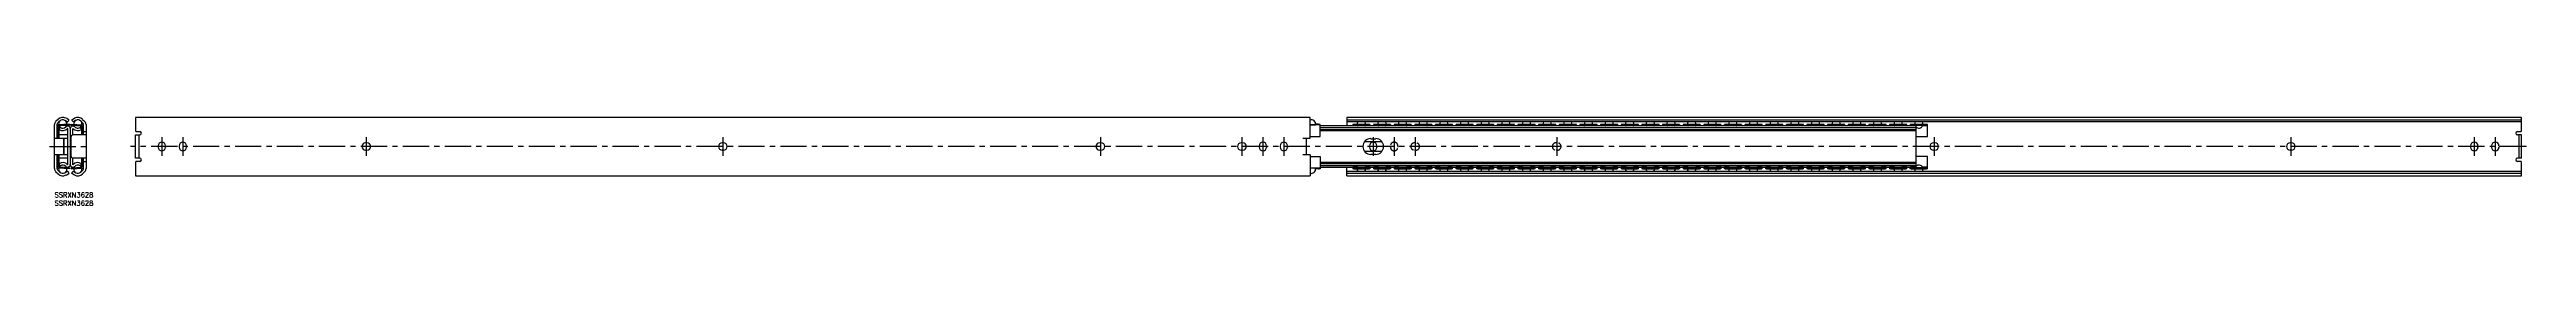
# Model space of a CAD drawing. Extents: x -3 to 1497, y -8 to 45.
import ezdxf

# ---------------------------------------------------------------- set-up
doc = ezdxf.new("R2010")
doc.units = 0
doc.header["$LTSCALE"] = 0.5
doc.linetypes.add('CENTER', pattern=[50.8, 31.75, -6.35, 6.35, -6.35])
doc.linetypes.add('DASHED', pattern=[19.05, 12.7, -6.35])
for name, color, linetype in [('MSM_CENTER', 1, 'CENTER'), ('MSM_CONTINUOUS', 7, 'CONTINUOUS'), ('MSM_DASHED', 4, 'DASHED'), ('MSM_PART_NUMBER', 7, 'CONTINUOUS')]:
    doc.layers.add(name, color=color, linetype=linetype)
doc.styles.get("Standard").update_dxf_attribs({"font": 'txt.shx', "height": 3, "bigfont": 'bigfont.shx'})

# ---------------------------------------------------------------- blocks, each defined once
blk = doc.blocks.new('*U3')
at = {"layer": 'MSM_PART_NUMBER'}
blk.add_text('SSRXN3628', height=3, dxfattribs=at).set_placement((0, -3))
blk = doc.blocks.new('*U4')
at = {"layer": 'MSM_PART_NUMBER'}
blk.add_text('SSRXN3628', height=3, dxfattribs=at).set_placement((0, -8))

msp = doc.modelspace()

# ---------------------------------------------------------------- linework, layer by layer
at = {"layer": 'MSM_CENTER'}
for p, q in [((65, 33.3), (65, 22)), ((77.7, 33.3), (77.7, 22)), ((188.8, 33.3), (188.8, 22)), ((404.7, 33.3), (404.7, 22)), ((633.3, 33.3), (633.3, 22)), ((719, 33.3), (719, 22)), ((731.7, 33.3), (731.7, 22)), ((744.4, 33.3), (744.4, 22)), ((798.5, 33.3), (798.5, 22)), ((811.2, 33.3), (811.2, 22)), ((823.9, 33.3), (823.9, 22)), ((909.6, 33.3), (909.6, 22)), ((1138.2, 33.3), (1138.2, 22)), ((1354.1, 33.3), (1354.1, 22)), ((1465.2, 33.3), (1465.2, 22)), ((1477.9, 33.3), (1477.9, 22)), ((-3, 27.7), (22.1, 27.7)), ((1496.8, 27.7), (46.1, 27.7))]:
    msp.add_line(p, q, dxfattribs=at)
at = {"layer": 'MSM_CONTINUOUS'}
for p, q in [((760.3, 45.3), (49.1, 45.3)), ((49.1, 45.3), (49.1, 37.2)), ((760.3, 32.7), (760.3, 45.3)), ((1493.8, 45.3), (782.6, 45.3)), ((782.6, 45.3), (782.6, 40.1)), ((1493.8, 37.2), (1493.8, 45.3)), ((0, 14.4), (0, 40.9)), ((0, 32.7), (7.6, 32.7)), ((2.2, 44.1), (0.7, 42.7)), ((1.5, 40.9), (1.5, 32.7)), ((2, 34.7), (1.5, 34.7)), ((1.8, 41.6), (3.2, 43.1)), ((9, 41.1), (2, 40.7)), ((2, 40.7), (8, 41)), ((2, 40.7), (2, 32.7)), ((2.6, 33.7), (2, 33.7)), ((9, 40.5), (2.6, 40.1)), ((8, 40.4), (2.6, 40.1)), ((2.6, 40.1), (2.6, 32.7)), ((8, 34.7), (2.6, 34.7)), ((2.7, 38), (3.6, 39.2)), ((5.5, 32.7), (5.5, 22.7)), ((5.6, 32.3), (5.5, 32.3)), ((5.6, 32.3), (5.6, 23.1)), ((6.2, 43.5), (8, 42.5)), ((8.7, 43.8), (7, 44.8)), ((8.7, 43.8), (8, 42.5)), ((8, 41), (8.2, 41)), ((8.2, 40.4), (8, 40.4)), ((8.1, 34.6), (8, 34.7)), ((8.1, 16.8), (8.1, 38.5)), ((8.2, 41), (8.4, 41)), ((8.4, 40.4), (8.2, 40.4)), ((8.4, 41), (8.6, 41)), ((8.6, 40.4), (8.4, 40.4)), ((8.6, 41), (8.7, 41)), ((8.7, 40.4), (8.6, 40.4)), ((8.7, 41), (8.8, 41)), ((8.9, 40.4), (8.7, 40.4)), ((8.8, 41), (8.9, 41)), ((8.9, 41), (9, 41)), ((9, 40.4), (8.9, 40.4)), ((9, 41.1), (9, 40.5)), ((9, 41), (9, 41.1)), ((9, 40.5), (9, 41.1)), ((9, 40.5), (9, 40.4)), ((9, 40.4), (9, 40.4)), ((9.5, 38.5), (9.5, 16.8)), ((9.6, 32.7), (10.1, 32.7)), ((10.1, 41.1), (10.1, 41)), ((10.1, 40.5), (10.1, 41.1)), ((10.1, 41.1), (17.1, 40.7)), ((10.1, 41), (10.2, 41)), ((10.1, 40.4), (10.1, 40.5)), ((10.1, 40.5), (16.5, 40.1)), ((10.2, 40.4), (10.1, 40.4)), ((10.1, 40.4), (10.1, 40.4)), ((10.1, 21.7), (10.1, 33.7)), ((10.2, 41), (10.3, 41)), ((10.4, 40.4), (10.2, 40.4)), ((10.3, 41), (10.4, 41)), ((10.4, 43.8), (12.1, 44.8)), ((11.1, 42.5), (10.4, 43.8)), ((10.4, 41), (10.5, 41)), ((10.5, 40.4), (10.4, 40.4)), ((10.5, 41), (10.7, 41)), ((10.7, 40.4), (10.5, 40.4)), ((10.7, 41), (10.9, 41)), ((10.9, 40.4), (10.7, 40.4)), ((10.9, 41), (11.1, 41)), ((11.1, 40.4), (10.9, 40.4)), ((11, 38.5), (11, 34.6)), ((12.9, 43.5), (11.1, 42.5)), ((11.1, 41), (17.1, 40.7)), ((16.5, 40.1), (11.1, 40.4)), ((19.1, 34.7), (11.1, 34.7)), ((15.5, 39.2), (16.3, 38)), ((17.3, 41.6), (15.9, 43.1)), ((16.5, 34.7), (16.5, 40.1)), ((16.9, 44.1), (18.4, 42.7)), ((17.1, 40.7), (17.1, 34.7)), ((17.6, 34.7), (17.6, 40.9)), ((17.6, 36.7), (19.1, 36.7)), ((19.1, 40.9), (19.1, 14.4)), ((49.1, 34.7), (51.6, 34.7)), ((49.1, 20.7), (49.1, 34.7)), ((49.6, 36.7), (51.6, 36.7)), ((51.1, 34.7), (51.1, 20.7)), ((755.8, 32.7), (760.3, 32.7)), ((757.8, 32.7), (757.8, 22.7)), ((766.4, 40.7), (760.3, 40.7)), ((760.3, 33.7), (766.4, 33.7)), ((765.4, 41.1), (763.6, 41.1)), ((766.4, 33.7), (766.4, 41)), ((1127, 40.1), (766.4, 40.1)), ((766.4, 39.2), (1127, 39.2)), ((766.4, 38), (1127, 38)), ((766.4, 37.3), (1127, 37.3)), ((782.6, 43.8), (1493.8, 43.8)), ((1493.8, 42.5), (782.6, 42.5)), ((786.1, 41), (786.1, 40.1)), ((789.1, 40.1), (786.1, 40.1)), ((787.1, 41.1), (795.6, 41.1)), ((795.6, 40.5), (787.1, 40.5)), ((793.3, 30.7), (803.7, 30.7)), ((796.6, 40.1), (793.6, 40.1)), ((796.6, 40.1), (796.6, 41)), ((797, 32.4), (800, 32.4)), ((798.6, 41), (798.6, 40.1)), ((801.6, 40.1), (798.6, 40.1)), ((799.6, 41.1), (808.1, 41.1)), ((808.1, 40.5), (799.6, 40.5)), ((809.1, 40.1), (806.1, 40.1)), ((809.1, 40.1), (809.1, 41)), ((811.1, 41), (811.1, 40.1)), ((814.1, 40.1), (811.1, 40.1)), ((812.1, 41.1), (820.6, 41.1)), ((820.6, 40.5), (812.1, 40.5)), ((821.6, 40.1), (818.6, 40.1)), ((821.6, 40.1), (821.6, 41)), ((823.6, 41), (823.6, 40.1)), ((826.6, 40.1), (823.6, 40.1)), ((824.6, 41.1), (833.1, 41.1)), ((833.1, 40.5), (824.6, 40.5)), ((834.1, 40.1), (831.1, 40.1)), ((834.1, 40.1), (834.1, 41)), ((836.1, 41), (836.1, 40.1)), ((839.1, 40.1), (836.1, 40.1)), ((837.1, 41.1), (845.6, 41.1)), ((845.6, 40.5), (837.1, 40.5)), ((846.6, 40.1), (843.6, 40.1)), ((846.6, 40.1), (846.6, 41)), ((848.6, 41), (848.6, 40.1)), ((851.6, 40.1), (848.6, 40.1)), ((849.6, 41.1), (858.1, 41.1)), ((858.1, 40.5), (849.6, 40.5)), ((859.1, 40.1), (856.1, 40.1)), ((859.1, 40.1), (859.1, 41)), ((861.1, 41), (861.1, 40.1)), ((864.1, 40.1), (861.1, 40.1)), ((862.1, 41.1), (870.6, 41.1)), ((870.6, 40.5), (862.1, 40.5)), ((871.6, 40.1), (868.6, 40.1)), ((871.6, 40.1), (871.6, 41)), ((873.6, 41), (873.6, 40.1)), ((876.6, 40.1), (873.6, 40.1)), ((874.6, 41.1), (883.1, 41.1)), ((883.1, 40.5), (874.6, 40.5)), ((884.1, 40.1), (881.1, 40.1)), ((884.1, 40.1), (884.1, 41)), ((886.1, 41), (886.1, 40.1)), ((889.1, 40.1), (886.1, 40.1)), ((887.1, 41.1), (895.6, 41.1)), ((895.6, 40.5), (887.1, 40.5)), ((896.6, 40.1), (893.6, 40.1)), ((896.6, 40.1), (896.6, 41)), ((898.6, 41), (898.6, 40.1)), ((901.6, 40.1), (898.6, 40.1)), ((899.6, 41.1), (908.1, 41.1)), ((908.1, 40.5), (899.6, 40.5)), ((909.1, 40.1), (906.1, 40.1)), ((909.1, 40.1), (909.1, 41)), ((911.1, 41), (911.1, 40.1)), ((914.1, 40.1), (911.1, 40.1)), ((912.1, 41.1), (920.6, 41.1)), ((920.6, 40.5), (912.1, 40.5)), ((921.6, 40.1), (918.6, 40.1)), ((921.6, 40.1), (921.6, 41)), ((923.6, 41), (923.6, 40.1)), ((926.6, 40.1), (923.6, 40.1)), ((924.6, 41.1), (933.1, 41.1)), ((933.1, 40.5), (924.6, 40.5)), ((934.1, 40.1), (931.1, 40.1)), ((934.1, 40.1), (934.1, 41)), ((936.1, 41), (936.1, 40.1)), ((939.1, 40.1), (936.1, 40.1)), ((937.1, 41.1), (945.6, 41.1)), ((945.6, 40.5), (937.1, 40.5)), ((946.6, 40.1), (943.6, 40.1)), ((946.6, 40.1), (946.6, 41)), ((948.6, 41), (948.6, 40.1)), ((951.6, 40.1), (948.6, 40.1)), ((949.6, 41.1), (958.1, 41.1)), ((958.1, 40.5), (949.6, 40.5)), ((959.1, 40.1), (956.1, 40.1)), ((959.1, 40.1), (959.1, 41)), ((961.1, 41), (961.1, 40.1)), ((964.1, 40.1), (961.1, 40.1)), ((962.1, 41.1), (970.6, 41.1)), ((970.6, 40.5), (962.1, 40.5)), ((971.6, 40.1), (968.6, 40.1)), ((971.6, 40.1), (971.6, 41)), ((973.6, 41), (973.6, 40.1)), ((976.6, 40.1), (973.6, 40.1)), ((974.6, 41.1), (983.1, 41.1)), ((983.1, 40.5), (974.6, 40.5)), ((984.1, 40.1), (981.1, 40.1)), ((984.1, 40.1), (984.1, 41)), ((986.1, 41), (986.1, 40.1)), ((989.1, 40.1), (986.1, 40.1)), ((987.1, 41.1), (995.6, 41.1)), ((995.6, 40.5), (987.1, 40.5)), ((996.6, 40.1), (993.6, 40.1)), ((996.6, 40.1), (996.6, 41)), ((998.6, 41), (998.6, 40.1)), ((1001.6, 40.1), (998.6, 40.1)), ((999.6, 41.1), (1008.1, 41.1)), ((1008.1, 40.5), (999.6, 40.5)), ((1009.1, 40.1), (1006.1, 40.1)), ((1009.1, 40.1), (1009.1, 41)), ((1011.1, 41), (1011.1, 40.1)), ((1014.1, 40.1), (1011.1, 40.1)), ((1012.1, 41.1), (1020.6, 41.1)), ((1020.6, 40.5), (1012.1, 40.5)), ((1021.6, 40.1), (1018.6, 40.1)), ((1021.6, 40.1), (1021.6, 41)), ((1023.6, 41), (1023.6, 40.1)), ((1026.6, 40.1), (1023.6, 40.1)), ((1024.6, 41.1), (1033.1, 41.1)), ((1033.1, 40.5), (1024.6, 40.5)), ((1034.1, 40.1), (1031.1, 40.1)), ((1034.1, 40.1), (1034.1, 41)), ((1036.1, 41), (1036.1, 40.1)), ((1039.1, 40.1), (1036.1, 40.1)), ((1037.1, 41.1), (1045.6, 41.1)), ((1045.6, 40.5), (1037.1, 40.5)), ((1046.6, 40.1), (1043.6, 40.1)), ((1046.6, 40.1), (1046.6, 41)), ((1048.6, 41), (1048.6, 40.1)), ((1051.6, 40.1), (1048.6, 40.1)), ((1049.6, 41.1), (1058.1, 41.1)), ((1058.1, 40.5), (1049.6, 40.5)), ((1059.1, 40.1), (1056.1, 40.1)), ((1059.1, 40.1), (1059.1, 41)), ((1061.1, 41), (1061.1, 40.1)), ((1064.1, 40.1), (1061.1, 40.1)), ((1062.1, 41.1), (1070.6, 41.1)), ((1070.6, 40.5), (1062.1, 40.5)), ((1071.6, 40.1), (1068.6, 40.1)), ((1071.6, 40.1), (1071.6, 41)), ((1073.6, 41), (1073.6, 40.1)), ((1076.6, 40.1), (1073.6, 40.1)), ((1074.6, 41.1), (1083.1, 41.1)), ((1083.1, 40.5), (1074.6, 40.5)), ((1084.1, 40.1), (1081.1, 40.1)), ((1084.1, 40.1), (1084.1, 41)), ((1086.1, 41), (1086.1, 40.1)), ((1089.1, 40.1), (1086.1, 40.1)), ((1087.1, 41.1), (1095.6, 41.1)), ((1095.6, 40.5), (1087.1, 40.5)), ((1096.6, 40.1), (1093.6, 40.1)), ((1096.6, 40.1), (1096.6, 41)), ((1098.6, 41), (1098.6, 40.1)), ((1101.6, 40.1), (1098.6, 40.1)), ((1099.6, 41.1), (1108.1, 41.1)), ((1108.1, 40.5), (1099.6, 40.5)), ((1109.1, 40.1), (1106.1, 40.1)), ((1109.1, 40.1), (1109.1, 41)), ((1111.1, 41), (1111.1, 40.1)), ((1114.1, 40.1), (1111.1, 40.1)), ((1112.1, 41.1), (1120.6, 41.1)), ((1120.6, 40.5), (1112.1, 40.5)), ((1121.6, 40.1), (1118.6, 40.1)), ((1121.6, 40.1), (1121.6, 41)), ((1123.6, 41), (1123.6, 40.1)), ((1123.6, 41), (1123.6, 40.1)), ((1126.6, 40.1), (1123.6, 40.1)), ((1124.6, 41.1), (1133.1, 41.1)), ((1133.1, 40.5), (1124.6, 40.5)), ((1127, 40.1), (1127, 15.2)), ((1127, 33.7), (1134.1, 33.7)), ((1134.1, 40.1), (1131.1, 40.1)), ((1134.1, 33.7), (1134.1, 41)), ((1491.3, 36.7), (1493.3, 36.7)), ((1493.8, 34.7), (1491.3, 34.7)), ((1492.3, 20.7), (1492.3, 34.7)), ((1493.8, 20.7), (1493.8, 34.7)), ((7.6, 22.7), (0, 22.7)), ((1.5, 22.7), (1.5, 14.4)), ((1.5, 20.7), (2, 20.7)), ((2, 14.6), (2, 22.7)), ((2, 21.7), (2.6, 21.7)), ((2.6, 22.7), (2.6, 15.2)), ((8, 20.7), (2.6, 20.7)), ((9, 14.8), (2.6, 15.2)), ((3.6, 16.1), (2.7, 17.3)), ((5.5, 23.1), (5.6, 23.1)), ((8, 20.7), (8.1, 20.7)), ((10.1, 22.7), (9.6, 22.7)), ((10.1, 14.8), (16.5, 15.2)), ((11, 20.7), (11, 16.8)), ((19.1, 20.7), (11.1, 20.7)), ((16.3, 17.3), (15.5, 16.1)), ((16.5, 15.2), (16.5, 20.7)), ((17.1, 20.7), (17.1, 14.6)), ((17.6, 14.4), (17.6, 20.7)), ((17.6, 18.7), (19.1, 18.7)), ((51.6, 20.7), (49.1, 20.7)), ((49.1, 18.2), (49.1, 10)), ((51.6, 18.7), (49.6, 18.7)), ((62.8, 28.1), (62.8, 27.3)), ((67.3, 28.1), (67.3, 27.3)), ((75.5, 28.1), (75.5, 27.3)), ((80, 28.1), (80, 27.3)), ((189.2, 29.9), (188.4, 29.9)), ((189.2, 25.4), (188.4, 25.4)), ((405.1, 29.9), (404.3, 29.9)), ((405.1, 25.4), (404.3, 25.4)), ((633.7, 29.9), (632.9, 29.9)), ((633.7, 25.4), (632.9, 25.4)), ((719.4, 29.9), (718.6, 29.9)), ((719.4, 25.4), (718.6, 25.4)), ((729.5, 28.1), (729.5, 27.3)), ((734, 28.1), (734, 27.3)), ((742.2, 28.1), (742.2, 27.3)), ((746.7, 28.1), (746.7, 27.3)), ((760.3, 22.7), (755.8, 22.7)), ((760.3, 22.7), (760.3, 10)), ((760.3, 21.7), (766.4, 21.7)), ((766.4, 21.7), (766.4, 14.3)), ((1127, 18), (766.4, 18)), ((1127, 17.3), (766.4, 17.3)), ((1127, 16.1), (766.4, 16.1)), ((766.4, 15.2), (1127, 15.2)), ((782.6, 10), (782.6, 15.2)), ((789.1, 15.2), (786.1, 15.2)), ((786.1, 15.2), (786.1, 14.3)), ((803.7, 24.7), (793.3, 24.7)), ((796.6, 15.2), (793.6, 15.2)), ((796.3, 28.1), (796.3, 27.3)), ((796.6, 14.3), (796.6, 15.2)), ((800, 22.9), (797, 22.9)), ((801.6, 15.2), (798.6, 15.2)), ((798.6, 15.2), (798.6, 14.3)), ((800.8, 28.1), (800.8, 27.3)), ((809.1, 15.2), (806.1, 15.2)), ((809.1, 14.3), (809.1, 15.2)), ((814.1, 15.2), (811.1, 15.2)), ((811.1, 15.2), (811.1, 14.3)), ((821.6, 15.2), (818.6, 15.2)), ((821.6, 14.3), (821.6, 15.2)), ((826.6, 15.2), (823.6, 15.2)), ((823.6, 15.2), (823.6, 14.3)), ((834.1, 15.2), (831.1, 15.2)), ((834.1, 14.3), (834.1, 15.2)), ((839.1, 15.2), (836.1, 15.2)), ((836.1, 15.2), (836.1, 14.3)), ((846.6, 15.2), (843.6, 15.2)), ((846.6, 14.3), (846.6, 15.2)), ((851.6, 15.2), (848.6, 15.2)), ((848.6, 15.2), (848.6, 14.3)), ((859.1, 15.2), (856.1, 15.2)), ((859.1, 14.3), (859.1, 15.2)), ((864.1, 15.2), (861.1, 15.2)), ((861.1, 15.2), (861.1, 14.3)), ((871.6, 15.2), (868.6, 15.2)), ((871.6, 14.3), (871.6, 15.2)), ((876.6, 15.2), (873.6, 15.2)), ((873.6, 15.2), (873.6, 14.3)), ((884.1, 15.2), (881.1, 15.2)), ((884.1, 14.3), (884.1, 15.2)), ((889.1, 15.2), (886.1, 15.2)), ((886.1, 15.2), (886.1, 14.3)), ((896.6, 15.2), (893.6, 15.2)), ((896.6, 14.3), (896.6, 15.2)), ((901.6, 15.2), (898.6, 15.2)), ((898.6, 15.2), (898.6, 14.3)), ((909.1, 15.2), (906.1, 15.2)), ((909.1, 14.3), (909.1, 15.2)), ((914.1, 15.2), (911.1, 15.2)), ((911.1, 15.2), (911.1, 14.3)), ((921.6, 15.2), (918.6, 15.2)), ((921.6, 14.3), (921.6, 15.2)), ((926.6, 15.2), (923.6, 15.2)), ((923.6, 15.2), (923.6, 14.3)), ((934.1, 15.2), (931.1, 15.2)), ((934.1, 14.3), (934.1, 15.2)), ((939.1, 15.2), (936.1, 15.2)), ((936.1, 15.2), (936.1, 14.3)), ((946.6, 15.2), (943.6, 15.2)), ((946.6, 14.3), (946.6, 15.2)), ((951.6, 15.2), (948.6, 15.2)), ((948.6, 15.2), (948.6, 14.3)), ((959.1, 15.2), (956.1, 15.2)), ((959.1, 14.3), (959.1, 15.2)), ((964.1, 15.2), (961.1, 15.2)), ((961.1, 15.2), (961.1, 14.3)), ((971.6, 15.2), (968.6, 15.2)), ((971.6, 14.3), (971.6, 15.2)), ((976.6, 15.2), (973.6, 15.2)), ((973.6, 15.2), (973.6, 14.3)), ((984.1, 15.2), (981.1, 15.2)), ((984.1, 14.3), (984.1, 15.2)), ((989.1, 15.2), (986.1, 15.2)), ((986.1, 15.2), (986.1, 14.3)), ((996.6, 15.2), (993.6, 15.2)), ((996.6, 14.3), (996.6, 15.2)), ((1001.6, 15.2), (998.6, 15.2)), ((998.6, 15.2), (998.6, 14.3)), ((1009.1, 15.2), (1006.1, 15.2)), ((1009.1, 14.3), (1009.1, 15.2)), ((1014.1, 15.2), (1011.1, 15.2)), ((1011.1, 15.2), (1011.1, 14.3)), ((1021.6, 15.2), (1018.6, 15.2)), ((1021.6, 14.3), (1021.6, 15.2)), ((1026.6, 15.2), (1023.6, 15.2)), ((1023.6, 15.2), (1023.6, 14.3)), ((1034.1, 15.2), (1031.1, 15.2)), ((1034.1, 14.3), (1034.1, 15.2)), ((1039.1, 15.2), (1036.1, 15.2)), ((1036.1, 15.2), (1036.1, 14.3)), ((1046.6, 15.2), (1043.6, 15.2)), ((1046.6, 14.3), (1046.6, 15.2)), ((1051.6, 15.2), (1048.6, 15.2)), ((1048.6, 15.2), (1048.6, 14.3)), ((1059.1, 15.2), (1056.1, 15.2)), ((1059.1, 14.3), (1059.1, 15.2)), ((1064.1, 15.2), (1061.1, 15.2)), ((1061.1, 15.2), (1061.1, 14.3)), ((1071.6, 15.2), (1068.6, 15.2)), ((1071.6, 14.3), (1071.6, 15.2)), ((1076.6, 15.2), (1073.6, 15.2)), ((1073.6, 15.2), (1073.6, 14.3)), ((1084.1, 15.2), (1081.1, 15.2)), ((1084.1, 14.3), (1084.1, 15.2)), ((1089.1, 15.2), (1086.1, 15.2)), ((1086.1, 15.2), (1086.1, 14.3)), ((1096.6, 15.2), (1093.6, 15.2)), ((1096.6, 14.3), (1096.6, 15.2)), ((1101.6, 15.2), (1098.6, 15.2)), ((1098.6, 15.2), (1098.6, 14.3)), ((1109.1, 15.2), (1106.1, 15.2)), ((1109.1, 14.3), (1109.1, 15.2)), ((1114.1, 15.2), (1111.1, 15.2)), ((1111.1, 15.2), (1111.1, 14.3)), ((1121.6, 15.2), (1118.6, 15.2)), ((1121.6, 14.3), (1121.6, 15.2)), ((1126.6, 15.2), (1123.6, 15.2)), ((1123.6, 15.2), (1123.6, 14.3)), ((1123.6, 14.3), (1123.6, 15.2)), ((1134.1, 21.7), (1127, 21.7)), ((1134.1, 15.2), (1131.1, 15.2)), ((1134.1, 14.3), (1134.1, 21.7)), ((1138.6, 29.9), (1137.8, 29.9)), ((1138.6, 25.4), (1137.8, 25.4)), ((1354.5, 29.9), (1353.7, 29.9)), ((1354.5, 25.4), (1353.7, 25.4)), ((1463, 28.1), (1463, 27.3)), ((1467.5, 28.1), (1467.5, 27.3)), ((1475.7, 28.1), (1475.7, 27.3)), ((1480.2, 28.1), (1480.2, 27.3)), ((1493.8, 20.7), (1491.3, 20.7)), ((1493.3, 18.7), (1491.3, 18.7)), ((1493.8, 10), (1493.8, 18.2)), ((0.7, 12.6), (2.2, 11.2)), ((3.2, 12.2), (1.8, 13.7)), ((9, 14.3), (2, 14.6)), ((8, 12.8), (6.2, 11.8)), ((7, 10.5), (8.7, 11.5)), ((8, 12.8), (8.7, 11.5)), ((9, 14.8), (9, 14.3)), ((10.1, 14.8), (10.1, 14.3)), ((10.1, 14.3), (17.1, 14.6)), ((10.4, 11.5), (11.1, 12.8)), ((12.1, 10.5), (10.4, 11.5)), ((11.1, 12.8), (12.9, 11.8)), ((15.9, 12.2), (17.3, 13.7)), ((18.4, 12.6), (16.9, 11.2)), ((49.1, 10), (760.3, 10)), ((766.4, 14.6), (760.3, 14.6)), ((765.4, 14.3), (763.6, 14.3)), ((782.6, 12.8), (1493.8, 12.8)), ((1493.8, 11.5), (782.6, 11.5)), ((782.6, 10), (1493.8, 10)), ((795.6, 14.8), (787.1, 14.8)), ((787.1, 14.3), (795.6, 14.3)), ((808.1, 14.8), (799.6, 14.8)), ((799.6, 14.3), (808.1, 14.3)), ((820.6, 14.8), (812.1, 14.8)), ((812.1, 14.3), (820.6, 14.3)), ((833.1, 14.8), (824.6, 14.8)), ((824.6, 14.3), (833.1, 14.3)), ((845.6, 14.8), (837.1, 14.8)), ((837.1, 14.3), (845.6, 14.3)), ((858.1, 14.8), (849.6, 14.8)), ((849.6, 14.3), (858.1, 14.3)), ((870.6, 14.8), (862.1, 14.8)), ((862.1, 14.3), (870.6, 14.3)), ((883.1, 14.8), (874.6, 14.8)), ((874.6, 14.3), (883.1, 14.3)), ((895.6, 14.8), (887.1, 14.8)), ((887.1, 14.3), (895.6, 14.3)), ((908.1, 14.8), (899.6, 14.8)), ((899.6, 14.3), (908.1, 14.3)), ((920.6, 14.8), (912.1, 14.8)), ((912.1, 14.3), (920.6, 14.3)), ((933.1, 14.8), (924.6, 14.8)), ((924.6, 14.3), (933.1, 14.3)), ((945.6, 14.8), (937.1, 14.8)), ((937.1, 14.3), (945.6, 14.3)), ((958.1, 14.8), (949.6, 14.8)), ((949.6, 14.3), (958.1, 14.3)), ((970.6, 14.8), (962.1, 14.8)), ((962.1, 14.3), (970.6, 14.3)), ((983.1, 14.8), (974.6, 14.8)), ((974.6, 14.3), (983.1, 14.3)), ((995.6, 14.8), (987.1, 14.8)), ((987.1, 14.3), (995.6, 14.3)), ((1008.1, 14.8), (999.6, 14.8)), ((999.6, 14.3), (1008.1, 14.3)), ((1020.6, 14.8), (1012.1, 14.8)), ((1012.1, 14.3), (1020.6, 14.3)), ((1033.1, 14.8), (1024.6, 14.8)), ((1024.6, 14.3), (1033.1, 14.3)), ((1045.6, 14.8), (1037.1, 14.8)), ((1037.1, 14.3), (1045.6, 14.3)), ((1058.1, 14.8), (1049.6, 14.8)), ((1049.6, 14.3), (1058.1, 14.3)), ((1070.6, 14.8), (1062.1, 14.8)), ((1062.1, 14.3), (1070.6, 14.3)), ((1083.1, 14.8), (1074.6, 14.8)), ((1074.6, 14.3), (1083.1, 14.3)), ((1095.6, 14.8), (1087.1, 14.8)), ((1087.1, 14.3), (1095.6, 14.3)), ((1108.1, 14.8), (1099.6, 14.8)), ((1099.6, 14.3), (1108.1, 14.3)), ((1120.6, 14.8), (1112.1, 14.8)), ((1112.1, 14.3), (1120.6, 14.3)), ((1133.1, 14.8), (1124.6, 14.8)), ((1124.6, 14.3), (1133.1, 14.3))]:
    msp.add_line(p, q, dxfattribs=at)
for centre, radius, start, end in [((5, 41.3), 4, 60.6136, 135), ((14.1, 41.3), 4, 45, 119.3864), ((2.5, 40.9), 2.5, 135, 180), ((2.5, 40.9), 1, 135, 180), ((5, 41.3), 2.5, 135, 193.5796), ((5, 41.3), 2.5, 208.0621, 235.7711), ((5, 41.3), 4, 235.7711, 317.1186), ((5, 41.3), 2.5, 60.6136, 135), ((5, 41.3), 2.5, 235.7711, 317.1186), ((5, 41.3), 2.5, 352.4204, 60.6136), ((5, 41.3), 2.5, 317.1186, 337.9379), ((8, 38.5), 1.57, 0, 137.1186), ((7.4, 35), 2.36, 273.486, 284.1455), ((8, 38.5), 0.0686, 0, 137.1186), ((4, 33.6), 4.09, 348.1474, 354.2893), ((11.1, 38.5), 1.57, 42.8814, 180), ((9.9, 32.9), 0.397, 184.2779, 213.1596), ((11.1, 33.7), 1, 90, 180), ((11.1, 38.5), 0.0686, 42.8814, 180), ((14.1, 41.3), 4, 222.8814, 304.2289), ((14.1, 41.3), 2.5, 119.3864, 187.5796), ((14.1, 41.3), 2.5, 202.0621, 222.8814), ((14.1, 41.3), 2.5, 222.8814, 331.9379), ((14.1, 41.3), 2.5, 45, 119.3864), ((14.1, 41.3), 2.5, 346.4204, 45), ((16.6, 40.9), 1, 0, 45), ((16.6, 40.9), 2.5, 0, 45), ((49.6, 37.2), 0.5, 180, 270), ((51.6, 35.7), 1, 270, 90), ((65, 28.1), 2.25, 0, 180), ((77.7, 28.1), 2.25, 0, 180), ((731.7, 28.1), 2.25, 0, 180), ((744.4, 28.1), 2.25, 0, 180), ((761.1, 41.3), 2.5, 348.8845, 108.663), ((761.1, 68.7), 28, 268.3625, 275.0269), ((765.6, 36.2), 4.82, 81.0447, 92.9634), ((786.9, 36.2), 4.82, 87.0364, 98.9553), ((786.9, 35.6), 4.82, 87.0364, 98.9553), ((791.3, 41.3), 2.5, 151.3146, 185.7392), ((791.3, 14.2), 26.2, 85.0123, 94.9877), ((791.3, 41.3), 2.5, 204.4628, 208.6854), ((797, 27.7), 4.75, 90, 270), ((791.3, 41.3), 2.5, 354.2608, 28.6854), ((791.3, 41.3), 2.5, 331.3146, 335.5372), ((795.8, 36.2), 4.82, 81.0447, 92.9636), ((795.8, 35.6), 4.82, 81.0447, 92.9636), ((798.5, 28.1), 2.25, 0, 180), ((799.4, 36.2), 4.82, 87.0364, 98.9553), ((799.4, 35.6), 4.82, 87.0364, 98.9553), ((800, 27.7), 4.75, 270, 90), ((803.8, 41.3), 2.5, 151.3146, 185.7392), ((803.8, 14.2), 26.2, 85.0123, 94.9877), ((803.8, 41.3), 2.5, 204.4628, 208.6854), ((803.8, 41.3), 2.5, 354.2608, 28.6854), ((803.8, 41.3), 2.5, 331.3146, 335.5372), ((808.3, 36.2), 4.82, 81.0447, 92.9636), ((808.3, 35.6), 4.82, 81.0447, 92.9636), ((811.9, 36.2), 4.82, 87.0364, 98.9553), ((811.9, 35.6), 4.82, 87.0364, 98.9553), ((816.3, 41.3), 2.5, 151.3146, 185.7392), ((816.3, 14.2), 26.2, 85.0123, 94.9877), ((816.3, 41.3), 2.5, 204.4628, 208.6854), ((816.3, 41.3), 2.5, 354.2608, 28.6854), ((816.3, 41.3), 2.5, 331.3146, 335.5372), ((820.8, 36.2), 4.82, 81.0447, 92.9636), ((820.8, 35.6), 4.82, 81.0447, 92.9636), ((824.4, 36.2), 4.82, 87.0364, 98.9553), ((824.4, 35.6), 4.82, 87.0364, 98.9553), ((828.8, 41.3), 2.5, 151.3146, 185.7392), ((828.8, 14.2), 26.2, 85.0123, 94.9877), ((828.8, 41.3), 2.5, 204.4628, 208.6854), ((828.8, 41.3), 2.5, 354.2608, 28.6854), ((828.8, 41.3), 2.5, 331.3146, 335.5372), ((833.3, 36.2), 4.82, 81.0447, 92.9636), ((833.3, 35.6), 4.82, 81.0447, 92.9636), ((836.9, 36.2), 4.82, 87.0364, 98.9553), ((836.9, 35.6), 4.82, 87.0364, 98.9553), ((841.3, 41.3), 2.5, 151.3146, 185.7392), ((841.3, 14.2), 26.2, 85.0123, 94.9877), ((841.3, 41.3), 2.5, 204.4628, 208.6854), ((841.3, 41.3), 2.5, 354.2608, 28.6854), ((841.3, 41.3), 2.5, 331.3146, 335.5372), ((845.8, 36.2), 4.82, 81.0447, 92.9636), ((845.8, 35.6), 4.82, 81.0447, 92.9636), ((849.4, 36.2), 4.82, 87.0364, 98.9553), ((849.4, 35.6), 4.82, 87.0364, 98.9553), ((853.8, 41.3), 2.5, 151.3146, 185.7392), ((853.8, 14.2), 26.2, 85.0123, 94.9877), ((853.8, 41.3), 2.5, 204.4628, 208.6854), ((853.8, 41.3), 2.5, 354.2608, 28.6854), ((853.8, 41.3), 2.5, 331.3146, 335.5372), ((858.3, 36.2), 4.82, 81.0447, 92.9636), ((858.3, 35.6), 4.82, 81.0447, 92.9636), ((861.9, 36.2), 4.82, 87.0364, 98.9553), ((861.9, 35.6), 4.82, 87.0364, 98.9553), ((866.3, 41.3), 2.5, 151.3146, 185.7392), ((866.3, 14.2), 26.2, 85.0123, 94.9877), ((866.3, 41.3), 2.5, 204.4628, 208.6854), ((866.3, 41.3), 2.5, 354.2608, 28.6854), ((866.3, 41.3), 2.5, 331.3146, 335.5372), ((870.8, 36.2), 4.82, 81.0447, 92.9636), ((870.8, 35.6), 4.82, 81.0447, 92.9636), ((874.4, 36.2), 4.82, 87.0364, 98.9553), ((874.4, 35.6), 4.82, 87.0364, 98.9553), ((878.8, 41.3), 2.5, 151.3146, 185.7392), ((878.8, 14.2), 26.2, 85.0123, 94.9877), ((878.8, 41.3), 2.5, 204.4628, 208.6854), ((878.8, 41.3), 2.5, 354.2608, 28.6854), ((878.8, 41.3), 2.5, 331.3146, 335.5372), ((883.3, 36.2), 4.82, 81.0447, 92.9636), ((883.3, 35.6), 4.82, 81.0447, 92.9636), ((886.9, 36.2), 4.82, 87.0364, 98.9553), ((886.9, 35.6), 4.82, 87.0364, 98.9553), ((891.3, 41.3), 2.5, 151.3146, 185.7392), ((891.3, 14.2), 26.2, 85.0123, 94.9877), ((891.3, 41.3), 2.5, 204.4628, 208.6854), ((891.3, 41.3), 2.5, 354.2608, 28.6854), ((891.3, 41.3), 2.5, 331.3146, 335.5372), ((895.8, 36.2), 4.82, 81.0447, 92.9636), ((895.8, 35.6), 4.82, 81.0447, 92.9636), ((899.4, 36.2), 4.82, 87.0364, 98.9553), ((899.4, 35.6), 4.82, 87.0364, 98.9553), ((903.8, 41.3), 2.5, 151.3146, 185.7392), ((903.8, 14.2), 26.2, 85.0123, 94.9877), ((903.8, 41.3), 2.5, 204.4628, 208.6854), ((903.8, 41.3), 2.5, 354.2608, 28.6854), ((903.8, 41.3), 2.5, 331.3146, 335.5372), ((908.3, 36.2), 4.82, 81.0447, 92.9636), ((908.3, 35.6), 4.82, 81.0447, 92.9636), ((911.9, 36.2), 4.82, 87.0364, 98.9553), ((911.9, 35.6), 4.82, 87.0364, 98.9553), ((916.3, 41.3), 2.5, 151.3146, 185.7392), ((916.3, 14.2), 26.2, 85.0123, 94.9877), ((916.3, 41.3), 2.5, 204.4628, 208.6854), ((916.3, 41.3), 2.5, 354.2608, 28.6854), ((916.3, 41.3), 2.5, 331.3146, 335.5372), ((920.8, 36.2), 4.82, 81.0447, 92.9636), ((920.8, 35.6), 4.82, 81.0447, 92.9636), ((924.4, 36.2), 4.82, 87.0364, 98.9553), ((924.4, 35.6), 4.82, 87.0364, 98.9553), ((928.8, 41.3), 2.5, 151.3146, 185.7392), ((928.8, 14.2), 26.2, 85.0123, 94.9877), ((928.8, 41.3), 2.5, 204.4628, 208.6854), ((928.8, 41.3), 2.5, 354.2608, 28.6854), ((928.8, 41.3), 2.5, 331.3146, 335.5372), ((933.3, 36.2), 4.82, 81.0447, 92.9636), ((933.3, 35.6), 4.82, 81.0447, 92.9636), ((936.9, 36.2), 4.82, 87.0364, 98.9553), ((936.9, 35.6), 4.82, 87.0364, 98.9553), ((941.3, 41.3), 2.5, 151.3146, 185.7392), ((941.3, 14.2), 26.2, 85.0123, 94.9877), ((941.3, 41.3), 2.5, 204.4628, 208.6854), ((941.3, 41.3), 2.5, 354.2608, 28.6854), ((941.3, 41.3), 2.5, 331.3146, 335.5372), ((945.8, 36.2), 4.82, 81.0447, 92.9636), ((945.8, 35.6), 4.82, 81.0447, 92.9636), ((949.4, 36.2), 4.82, 87.0364, 98.9553), ((949.4, 35.6), 4.82, 87.0364, 98.9553), ((953.8, 41.3), 2.5, 151.3146, 185.7392), ((953.8, 14.2), 26.2, 85.0123, 94.9877), ((953.8, 41.3), 2.5, 204.4628, 208.6854), ((953.8, 41.3), 2.5, 354.2608, 28.6854), ((953.8, 41.3), 2.5, 331.3146, 335.5372), ((958.3, 36.2), 4.82, 81.0447, 92.9636), ((958.3, 35.6), 4.82, 81.0447, 92.9636), ((961.9, 36.2), 4.82, 87.0364, 98.9553), ((961.9, 35.6), 4.82, 87.0364, 98.9553), ((966.3, 41.3), 2.5, 151.3146, 185.7392), ((966.3, 14.2), 26.2, 85.0123, 94.9877), ((966.3, 41.3), 2.5, 204.4628, 208.6854), ((966.3, 41.3), 2.5, 354.2608, 28.6854), ((966.3, 41.3), 2.5, 331.3146, 335.5372), ((970.8, 36.2), 4.82, 81.0447, 92.9636), ((970.8, 35.6), 4.82, 81.0447, 92.9636), ((974.4, 36.2), 4.82, 87.0364, 98.9553), ((974.4, 35.6), 4.82, 87.0364, 98.9553), ((978.8, 41.3), 2.5, 151.3146, 185.7392), ((978.8, 14.2), 26.2, 85.0123, 94.9877), ((978.8, 41.3), 2.5, 204.4628, 208.6854), ((978.8, 41.3), 2.5, 354.2608, 28.6854), ((978.8, 41.3), 2.5, 331.3146, 335.5372), ((983.3, 36.2), 4.82, 81.0447, 92.9636), ((983.3, 35.6), 4.82, 81.0447, 92.9636), ((986.9, 36.2), 4.82, 87.0364, 98.9553), ((986.9, 35.6), 4.82, 87.0364, 98.9553), ((991.3, 41.3), 2.5, 151.3146, 185.7392), ((991.3, 14.2), 26.2, 85.0123, 94.9877), ((991.3, 41.3), 2.5, 204.4628, 208.6854), ((991.3, 41.3), 2.5, 354.2608, 28.6854), ((991.3, 41.3), 2.5, 331.3146, 335.5372), ((995.8, 36.2), 4.82, 81.0447, 92.9636), ((995.8, 35.6), 4.82, 81.0447, 92.9636), ((999.4, 36.2), 4.82, 87.0364, 98.9553), ((999.4, 35.6), 4.82, 87.0364, 98.9553), ((1003.8, 41.3), 2.5, 151.3146, 185.7392), ((1003.8, 14.2), 26.2, 85.0123, 94.9877), ((1003.8, 41.3), 2.5, 204.4628, 208.6854), ((1003.8, 41.3), 2.5, 354.2608, 28.6854), ((1003.8, 41.3), 2.5, 331.3146, 335.5372), ((1008.3, 36.2), 4.82, 81.0447, 92.9636), ((1008.3, 35.6), 4.82, 81.0447, 92.9636), ((1011.9, 36.2), 4.82, 87.0364, 98.9553), ((1011.9, 35.6), 4.82, 87.0364, 98.9553), ((1016.3, 41.3), 2.5, 151.3146, 185.7392), ((1016.3, 14.2), 26.2, 85.0123, 94.9877), ((1016.3, 41.3), 2.5, 204.4628, 208.6854), ((1016.3, 41.3), 2.5, 354.2608, 28.6854), ((1016.3, 41.3), 2.5, 331.3146, 335.5372), ((1020.8, 36.2), 4.82, 81.0447, 92.9636), ((1020.8, 35.6), 4.82, 81.0447, 92.9636), ((1024.4, 36.2), 4.82, 87.0364, 98.9553), ((1024.4, 35.6), 4.82, 87.0364, 98.9553), ((1028.8, 41.3), 2.5, 151.3146, 185.7392), ((1028.8, 14.2), 26.2, 85.0123, 94.9877), ((1028.8, 41.3), 2.5, 204.4628, 208.6854), ((1028.8, 41.3), 2.5, 354.2608, 28.6854), ((1028.8, 41.3), 2.5, 331.3146, 335.5372), ((1033.3, 36.2), 4.82, 81.0447, 92.9636), ((1033.3, 35.6), 4.82, 81.0447, 92.9636), ((1036.9, 36.2), 4.82, 87.0364, 98.9553), ((1036.9, 35.6), 4.82, 87.0364, 98.9553), ((1041.3, 41.3), 2.5, 151.3146, 185.7392), ((1041.3, 14.2), 26.2, 85.0123, 94.9877), ((1041.3, 41.3), 2.5, 204.4628, 208.6854), ((1041.3, 41.3), 2.5, 354.2608, 28.6854), ((1041.3, 41.3), 2.5, 331.3146, 335.5372), ((1045.8, 36.2), 4.82, 81.0447, 92.9636), ((1045.8, 35.6), 4.82, 81.0447, 92.9636), ((1049.4, 36.2), 4.82, 87.0364, 98.9553), ((1049.4, 35.6), 4.82, 87.0364, 98.9553), ((1053.8, 41.3), 2.5, 151.3146, 185.7392), ((1053.8, 14.2), 26.2, 85.0123, 94.9877), ((1053.8, 41.3), 2.5, 204.4628, 208.6854), ((1053.8, 41.3), 2.5, 354.2608, 28.6854), ((1053.8, 41.3), 2.5, 331.3146, 335.5372), ((1058.3, 36.2), 4.82, 81.0447, 92.9636), ((1058.3, 35.6), 4.82, 81.0447, 92.9636), ((1061.9, 36.2), 4.82, 87.0364, 98.9553), ((1061.9, 35.6), 4.82, 87.0364, 98.9553), ((1066.3, 41.3), 2.5, 151.3146, 185.7392), ((1066.3, 14.2), 26.2, 85.0123, 94.9877), ((1066.3, 41.3), 2.5, 204.4628, 208.6854), ((1066.3, 41.3), 2.5, 354.2608, 28.6854), ((1066.3, 41.3), 2.5, 331.3146, 335.5372), ((1070.8, 36.2), 4.82, 81.0447, 92.9636), ((1070.8, 35.6), 4.82, 81.0447, 92.9636), ((1074.4, 36.2), 4.82, 87.0364, 98.9553), ((1074.4, 35.6), 4.82, 87.0364, 98.9553), ((1078.8, 41.3), 2.5, 151.3146, 185.7392), ((1078.8, 14.2), 26.2, 85.0123, 94.9877), ((1078.8, 41.3), 2.5, 204.4628, 208.6854), ((1078.8, 41.3), 2.5, 354.2608, 28.6854), ((1078.8, 41.3), 2.5, 331.3146, 335.5372), ((1083.3, 36.2), 4.82, 81.0447, 92.9636), ((1083.3, 35.6), 4.82, 81.0447, 92.9636), ((1086.9, 36.2), 4.82, 87.0364, 98.9553), ((1086.9, 35.6), 4.82, 87.0364, 98.9553), ((1091.3, 41.3), 2.5, 151.3146, 185.7392), ((1091.3, 14.2), 26.2, 85.0123, 94.9877), ((1091.3, 41.3), 2.5, 204.4628, 208.6854), ((1091.3, 41.3), 2.5, 354.2608, 28.6854), ((1091.3, 41.3), 2.5, 331.3146, 335.5372), ((1095.8, 36.2), 4.82, 81.0447, 92.9636), ((1095.8, 35.6), 4.82, 81.0447, 92.9636), ((1099.4, 36.2), 4.82, 87.0364, 98.9553), ((1099.4, 35.6), 4.82, 87.0364, 98.9553), ((1103.8, 41.3), 2.5, 151.3146, 185.7392), ((1103.8, 14.2), 26.2, 85.0123, 94.9877), ((1103.8, 41.3), 2.5, 204.4628, 208.6854), ((1103.8, 41.3), 2.5, 354.2608, 28.6854), ((1103.8, 41.3), 2.5, 331.3146, 335.5372), ((1108.3, 36.2), 4.82, 81.0447, 92.9636), ((1108.3, 35.6), 4.82, 81.0447, 92.9636), ((1111.9, 36.2), 4.82, 87.0364, 98.9553), ((1111.9, 35.6), 4.82, 87.0364, 98.9553), ((1116.3, 41.3), 2.5, 151.3146, 185.7392), ((1116.3, 14.2), 26.2, 85.0123, 94.9877), ((1116.3, 41.3), 2.5, 204.4628, 208.6854), ((1116.3, 41.3), 2.5, 354.2608, 28.6854), ((1116.3, 41.3), 2.5, 331.3146, 335.5372), ((1120.8, 36.2), 4.82, 81.0447, 92.9636), ((1120.8, 35.6), 4.82, 81.0447, 92.9636), ((1124.4, 36.2), 4.82, 87.0364, 98.9553), ((1124.4, 35.6), 4.82, 87.0364, 98.9553), ((1128.9, 41.3), 2.5, 151.3146, 185.7392), ((1128.9, 14.2), 26.2, 85.0123, 94.9877), ((1128.9, 41.3), 2.5, 204.4628, 208.6854), ((1128.9, 41.3), 2.5, 223.9452, 335.5372), ((1128.9, 41.3), 2.5, 354.2608, 28.6854), ((1133.3, 36.2), 4.82, 81.0447, 92.9636), ((1133.3, 35.6), 4.82, 81.0447, 92.9636), ((1465.2, 28.1), 2.25, 0, 180), ((1477.9, 28.1), 2.25, 0, 180), ((1491.3, 35.7), 1, 90, 270), ((1493.3, 37.2), 0.5, 270, 0), ((5, 14), 4, 42.8814, 124.2289), ((5, 14), 2.5, 124.2289, 151.9379), ((5, 14), 2.5, 42.8814, 124.2289), ((8, 16.8), 1.57, 222.8814, 0), ((5, 14), 2.5, 22.0621, 42.8814), ((7.4, 20.3), 2.36, 75.8545, 86.514), ((8, 16.8), 0.0686, 222.8814, 0), ((4, 21.7), 4.09, 5.7107, 11.8526), ((9.9, 22.4), 0.397, 146.8404, 175.7221), ((11.1, 16.8), 1.57, 180, 317.1186), ((11.1, 21.7), 1, 180, 270), ((11.1, 16.8), 0.0686, 180, 317.1186), ((14.1, 14), 4, 55.7711, 137.1186), ((14.1, 14), 2.5, 137.1186, 157.9379), ((14.1, 14), 2.5, 55.7711, 137.1186), ((14.1, 14), 2.5, 28.0621, 55.7711), ((49.6, 18.2), 0.5, 90, 180), ((51.6, 19.7), 1, 270, 90), ((65, 27.3), 2.25, 180, 0), ((77.7, 27.3), 2.25, 180, 0), ((188.4, 27.7), 2.25, 90, 270), ((189.2, 27.7), 2.25, 270, 90), ((404.3, 27.7), 2.25, 90, 270), ((405.1, 27.7), 2.25, 270, 90), ((632.9, 27.7), 2.25, 90, 270), ((633.7, 27.7), 2.25, 270, 90), ((718.6, 27.7), 2.25, 90, 270), ((719.4, 27.7), 2.25, 270, 90), ((731.7, 27.3), 2.25, 180, 0), ((744.4, 27.3), 2.25, 180, 0), ((791.3, 14), 2.5, 151.3146, 155.5372), ((791.3, 41.1), 26.2, 265.0123, 274.9877), ((791.3, 14), 2.5, 24.4628, 28.6854), ((798.5, 27.3), 2.25, 180, 0), ((803.8, 14), 2.5, 151.3146, 155.5372), ((803.8, 41.1), 26.2, 265.0123, 274.9877), ((803.8, 14), 2.5, 24.4628, 28.6854), ((816.3, 14), 2.5, 151.3146, 155.5372), ((816.3, 41.1), 26.2, 265.0123, 274.9877), ((816.3, 14), 2.5, 24.4628, 28.6854), ((828.8, 14), 2.5, 151.3146, 155.5372), ((828.8, 41.1), 26.2, 265.0123, 274.9877), ((828.8, 14), 2.5, 24.4628, 28.6854), ((841.3, 14), 2.5, 151.3146, 155.5372), ((841.3, 41.1), 26.2, 265.0123, 274.9877), ((841.3, 14), 2.5, 24.4628, 28.6854), ((853.8, 14), 2.5, 151.3146, 155.5372), ((853.8, 41.1), 26.2, 265.0123, 274.9877), ((853.8, 14), 2.5, 24.4628, 28.6854), ((866.3, 14), 2.5, 151.3146, 155.5372), ((866.3, 41.1), 26.2, 265.0123, 274.9877), ((866.3, 14), 2.5, 24.4628, 28.6854), ((878.8, 14), 2.5, 151.3146, 155.5372), ((878.8, 41.1), 26.2, 265.0123, 274.9877), ((878.8, 14), 2.5, 24.4628, 28.6854), ((891.3, 14), 2.5, 151.3146, 155.5372), ((891.3, 41.1), 26.2, 265.0123, 274.9877), ((891.3, 14), 2.5, 24.4628, 28.6854), ((903.8, 14), 2.5, 151.3146, 155.5372), ((903.8, 41.1), 26.2, 265.0123, 274.9877), ((903.8, 14), 2.5, 24.4628, 28.6854), ((916.3, 14), 2.5, 151.3146, 155.5372), ((916.3, 41.1), 26.2, 265.0123, 274.9877), ((916.3, 14), 2.5, 24.4628, 28.6854), ((928.8, 14), 2.5, 151.3146, 155.5372), ((928.8, 41.1), 26.2, 265.0123, 274.9877), ((928.8, 14), 2.5, 24.4628, 28.6854), ((941.3, 14), 2.5, 151.3146, 155.5372), ((941.3, 41.1), 26.2, 265.0123, 274.9877), ((941.3, 14), 2.5, 24.4628, 28.6854), ((953.8, 14), 2.5, 151.3146, 155.5372), ((953.8, 41.1), 26.2, 265.0123, 274.9877), ((953.8, 14), 2.5, 24.4628, 28.6854), ((966.3, 14), 2.5, 151.3146, 155.5372), ((966.3, 41.1), 26.2, 265.0123, 274.9877), ((966.3, 14), 2.5, 24.4628, 28.6854), ((978.8, 14), 2.5, 151.3146, 155.5372), ((978.8, 41.1), 26.2, 265.0123, 274.9877), ((978.8, 14), 2.5, 24.4628, 28.6854), ((991.3, 14), 2.5, 151.3146, 155.5372), ((991.3, 41.1), 26.2, 265.0123, 274.9877), ((991.3, 14), 2.5, 24.4628, 28.6854), ((1003.8, 14), 2.5, 151.3146, 155.5372), ((1003.8, 41.1), 26.2, 265.0123, 274.9877), ((1003.8, 14), 2.5, 24.4628, 28.6854), ((1016.3, 14), 2.5, 151.3146, 155.5372), ((1016.3, 41.1), 26.2, 265.0123, 274.9877), ((1016.3, 14), 2.5, 24.4628, 28.6854), ((1028.8, 14), 2.5, 151.3146, 155.5372), ((1028.8, 41.1), 26.2, 265.0123, 274.9877), ((1028.8, 14), 2.5, 24.4628, 28.6854), ((1041.3, 14), 2.5, 151.3146, 155.5372), ((1041.3, 41.1), 26.2, 265.0123, 274.9877), ((1041.3, 14), 2.5, 24.4628, 28.6854), ((1053.8, 14), 2.5, 151.3146, 155.5372), ((1053.8, 41.1), 26.2, 265.0123, 274.9877), ((1053.8, 14), 2.5, 24.4628, 28.6854), ((1066.3, 14), 2.5, 151.3146, 155.5372), ((1066.3, 41.1), 26.2, 265.0123, 274.9877), ((1066.3, 14), 2.5, 24.4628, 28.6854), ((1078.8, 14), 2.5, 151.3146, 155.5372), ((1078.8, 41.1), 26.2, 265.0123, 274.9877), ((1078.8, 14), 2.5, 24.4628, 28.6854), ((1091.3, 14), 2.5, 151.3146, 155.5372), ((1091.3, 41.1), 26.2, 265.0123, 274.9877), ((1091.3, 14), 2.5, 24.4628, 28.6854), ((1103.8, 14), 2.5, 151.3146, 155.5372), ((1103.8, 41.1), 26.2, 265.0123, 274.9877), ((1103.8, 14), 2.5, 24.4628, 28.6854), ((1116.3, 14), 2.5, 151.3146, 155.5372), ((1116.3, 41.1), 26.2, 265.0123, 274.9877), ((1116.3, 14), 2.5, 24.4628, 28.6854), ((1128.9, 14), 2.5, 151.3146, 155.5372), ((1128.9, 41.1), 26.2, 265.0123, 274.9877), ((1128.9, 14), 2.5, 24.4628, 136.0548), ((1137.8, 27.7), 2.25, 90, 270), ((1138.6, 27.7), 2.25, 270, 90), ((1353.7, 27.7), 2.25, 90, 270), ((1354.5, 27.7), 2.25, 270, 90), ((1465.2, 27.3), 2.25, 180, 0), ((1477.9, 27.3), 2.25, 180, 0), ((1491.3, 19.7), 1, 90, 270), ((1493.3, 18.2), 0.5, 0, 90), ((2.5, 14.4), 2.5, 180, 225), ((2.5, 14.4), 1, 180, 225), ((5, 14), 4, 225, 299.3864), ((5, 14), 2.5, 166.4204, 225), ((5, 14), 2.5, 225, 299.3864), ((5, 14), 2.5, 299.3864, 7.5796), ((14.1, 14), 2.5, 172.4204, 240.6136), ((14.1, 14), 4, 240.6136, 315), ((14.1, 14), 2.5, 240.6136, 315), ((14.1, 14), 2.5, 315, 13.5796), ((16.6, 14.4), 1, 315, 0), ((16.6, 14.4), 2.5, 315, 0), ((761.1, -13.4), 28, 84.9731, 91.6375), ((761.1, 14), 2.5, 251.337, 11.1155), ((765.6, 19.1), 4.82, 267.0366, 278.9553), ((786.9, 19.7), 4.82, 261.0447, 272.9636), ((786.9, 19.1), 4.82, 261.0447, 272.9636), ((791.3, 14), 2.5, 174.2608, 208.6854), ((791.3, 14), 2.5, 331.3146, 5.7392), ((795.8, 19.7), 4.82, 267.0364, 278.9553), ((795.8, 19.1), 4.82, 267.0364, 278.9553), ((799.4, 19.7), 4.82, 261.0447, 272.9636), ((799.4, 19.1), 4.82, 261.0447, 272.9636), ((803.8, 14), 2.5, 174.2608, 208.6854), ((803.8, 14), 2.5, 331.3146, 5.7392), ((808.3, 19.7), 4.82, 267.0364, 278.9553), ((808.3, 19.1), 4.82, 267.0364, 278.9553), ((811.9, 19.7), 4.82, 261.0447, 272.9636), ((811.9, 19.1), 4.82, 261.0447, 272.9636), ((816.3, 14), 2.5, 174.2608, 208.6854), ((816.3, 14), 2.5, 331.3146, 5.7392), ((820.8, 19.7), 4.82, 267.0364, 278.9553), ((820.8, 19.1), 4.82, 267.0364, 278.9553), ((824.4, 19.7), 4.82, 261.0447, 272.9636), ((824.4, 19.1), 4.82, 261.0447, 272.9636), ((828.8, 14), 2.5, 174.2608, 208.6854), ((828.8, 14), 2.5, 331.3146, 5.7392), ((833.3, 19.7), 4.82, 267.0364, 278.9553), ((833.3, 19.1), 4.82, 267.0364, 278.9553), ((836.9, 19.7), 4.82, 261.0447, 272.9636), ((836.9, 19.1), 4.82, 261.0447, 272.9636), ((841.3, 14), 2.5, 174.2608, 208.6854), ((841.3, 14), 2.5, 331.3146, 5.7392), ((845.8, 19.7), 4.82, 267.0364, 278.9553), ((845.8, 19.1), 4.82, 267.0364, 278.9553), ((849.4, 19.7), 4.82, 261.0447, 272.9636), ((849.4, 19.1), 4.82, 261.0447, 272.9636), ((853.8, 14), 2.5, 174.2608, 208.6854), ((853.8, 14), 2.5, 331.3146, 5.7392), ((858.3, 19.7), 4.82, 267.0364, 278.9553), ((858.3, 19.1), 4.82, 267.0364, 278.9553), ((861.9, 19.7), 4.82, 261.0447, 272.9636), ((861.9, 19.1), 4.82, 261.0447, 272.9636), ((866.3, 14), 2.5, 174.2608, 208.6854), ((866.3, 14), 2.5, 331.3146, 5.7392), ((870.8, 19.7), 4.82, 267.0364, 278.9553), ((870.8, 19.1), 4.82, 267.0364, 278.9553), ((874.4, 19.7), 4.82, 261.0447, 272.9636), ((874.4, 19.1), 4.82, 261.0447, 272.9636), ((878.8, 14), 2.5, 174.2608, 208.6854), ((878.8, 14), 2.5, 331.3146, 5.7392), ((883.3, 19.7), 4.82, 267.0364, 278.9553), ((883.3, 19.1), 4.82, 267.0364, 278.9553), ((886.9, 19.7), 4.82, 261.0447, 272.9636), ((886.9, 19.1), 4.82, 261.0447, 272.9636), ((891.3, 14), 2.5, 174.2608, 208.6854), ((891.3, 14), 2.5, 331.3146, 5.7392), ((895.8, 19.7), 4.82, 267.0364, 278.9553), ((895.8, 19.1), 4.82, 267.0364, 278.9553), ((899.4, 19.7), 4.82, 261.0447, 272.9636), ((899.4, 19.1), 4.82, 261.0447, 272.9636), ((903.8, 14), 2.5, 174.2608, 208.6854), ((903.8, 14), 2.5, 331.3146, 5.7392), ((908.3, 19.7), 4.82, 267.0364, 278.9553), ((908.3, 19.1), 4.82, 267.0364, 278.9553), ((911.9, 19.7), 4.82, 261.0447, 272.9636), ((911.9, 19.1), 4.82, 261.0447, 272.9636), ((916.3, 14), 2.5, 174.2608, 208.6854), ((916.3, 14), 2.5, 331.3146, 5.7392), ((920.8, 19.7), 4.82, 267.0364, 278.9553), ((920.8, 19.1), 4.82, 267.0364, 278.9553), ((924.4, 19.7), 4.82, 261.0447, 272.9636), ((924.4, 19.1), 4.82, 261.0447, 272.9636), ((928.8, 14), 2.5, 174.2608, 208.6854), ((928.8, 14), 2.5, 331.3146, 5.7392), ((933.3, 19.7), 4.82, 267.0364, 278.9553), ((933.3, 19.1), 4.82, 267.0364, 278.9553), ((936.9, 19.7), 4.82, 261.0447, 272.9636), ((936.9, 19.1), 4.82, 261.0447, 272.9636), ((941.3, 14), 2.5, 174.2608, 208.6854), ((941.3, 14), 2.5, 331.3146, 5.7392), ((945.8, 19.7), 4.82, 267.0364, 278.9553), ((945.8, 19.1), 4.82, 267.0364, 278.9553), ((949.4, 19.7), 4.82, 261.0447, 272.9636), ((949.4, 19.1), 4.82, 261.0447, 272.9636), ((953.8, 14), 2.5, 174.2608, 208.6854), ((953.8, 14), 2.5, 331.3146, 5.7392), ((958.3, 19.7), 4.82, 267.0364, 278.9553), ((958.3, 19.1), 4.82, 267.0364, 278.9553), ((961.9, 19.7), 4.82, 261.0447, 272.9636), ((961.9, 19.1), 4.82, 261.0447, 272.9636), ((966.3, 14), 2.5, 174.2608, 208.6854), ((966.3, 14), 2.5, 331.3146, 5.7392), ((970.8, 19.7), 4.82, 267.0364, 278.9553), ((970.8, 19.1), 4.82, 267.0364, 278.9553), ((974.4, 19.7), 4.82, 261.0447, 272.9636), ((974.4, 19.1), 4.82, 261.0447, 272.9636), ((978.8, 14), 2.5, 174.2608, 208.6854), ((978.8, 14), 2.5, 331.3146, 5.7392), ((983.3, 19.7), 4.82, 267.0364, 278.9553), ((983.3, 19.1), 4.82, 267.0364, 278.9553), ((986.9, 19.7), 4.82, 261.0447, 272.9636), ((986.9, 19.1), 4.82, 261.0447, 272.9636), ((991.3, 14), 2.5, 174.2608, 208.6854), ((991.3, 14), 2.5, 331.3146, 5.7392), ((995.8, 19.7), 4.82, 267.0364, 278.9553), ((995.8, 19.1), 4.82, 267.0364, 278.9553), ((999.4, 19.7), 4.82, 261.0447, 272.9636), ((999.4, 19.1), 4.82, 261.0447, 272.9636), ((1003.8, 14), 2.5, 174.2608, 208.6854), ((1003.8, 14), 2.5, 331.3146, 5.7392), ((1008.3, 19.7), 4.82, 267.0364, 278.9553), ((1008.3, 19.1), 4.82, 267.0364, 278.9553), ((1011.9, 19.7), 4.82, 261.0447, 272.9636), ((1011.9, 19.1), 4.82, 261.0447, 272.9636), ((1016.3, 14), 2.5, 174.2608, 208.6854), ((1016.3, 14), 2.5, 331.3146, 5.7392), ((1020.8, 19.7), 4.82, 267.0364, 278.9553), ((1020.8, 19.1), 4.82, 267.0364, 278.9553), ((1024.4, 19.7), 4.82, 261.0447, 272.9636), ((1024.4, 19.1), 4.82, 261.0447, 272.9636), ((1028.8, 14), 2.5, 174.2608, 208.6854), ((1028.8, 14), 2.5, 331.3146, 5.7392), ((1033.3, 19.7), 4.82, 267.0364, 278.9553), ((1033.3, 19.1), 4.82, 267.0364, 278.9553), ((1036.9, 19.7), 4.82, 261.0447, 272.9636), ((1036.9, 19.1), 4.82, 261.0447, 272.9636), ((1041.3, 14), 2.5, 174.2608, 208.6854), ((1041.3, 14), 2.5, 331.3146, 5.7392), ((1045.8, 19.7), 4.82, 267.0364, 278.9553), ((1045.8, 19.1), 4.82, 267.0364, 278.9553), ((1049.4, 19.7), 4.82, 261.0447, 272.9636), ((1049.4, 19.1), 4.82, 261.0447, 272.9636), ((1053.8, 14), 2.5, 174.2608, 208.6854), ((1053.8, 14), 2.5, 331.3146, 5.7392), ((1058.3, 19.7), 4.82, 267.0364, 278.9553), ((1058.3, 19.1), 4.82, 267.0364, 278.9553), ((1061.9, 19.7), 4.82, 261.0447, 272.9636), ((1061.9, 19.1), 4.82, 261.0447, 272.9636), ((1066.3, 14), 2.5, 174.2608, 208.6854), ((1066.3, 14), 2.5, 331.3146, 5.7392), ((1070.8, 19.7), 4.82, 267.0364, 278.9553), ((1070.8, 19.1), 4.82, 267.0364, 278.9553), ((1074.4, 19.7), 4.82, 261.0447, 272.9636), ((1074.4, 19.1), 4.82, 261.0447, 272.9636), ((1078.8, 14), 2.5, 174.2608, 208.6854), ((1078.8, 14), 2.5, 331.3146, 5.7392), ((1083.3, 19.7), 4.82, 267.0364, 278.9553), ((1083.3, 19.1), 4.82, 267.0364, 278.9553), ((1086.9, 19.7), 4.82, 261.0447, 272.9636), ((1086.9, 19.1), 4.82, 261.0447, 272.9636), ((1091.3, 14), 2.5, 174.2608, 208.6854), ((1091.3, 14), 2.5, 331.3146, 5.7392), ((1095.8, 19.7), 4.82, 267.0364, 278.9553), ((1095.8, 19.1), 4.82, 267.0364, 278.9553), ((1099.4, 19.7), 4.82, 261.0447, 272.9636), ((1099.4, 19.1), 4.82, 261.0447, 272.9636), ((1103.8, 14), 2.5, 174.2608, 208.6854), ((1103.8, 14), 2.5, 331.3146, 5.7392), ((1108.3, 19.7), 4.82, 267.0364, 278.9553), ((1108.3, 19.1), 4.82, 267.0364, 278.9553), ((1111.9, 19.7), 4.82, 261.0447, 272.9636), ((1111.9, 19.1), 4.82, 261.0447, 272.9636), ((1116.3, 14), 2.5, 174.2608, 208.6854), ((1116.3, 14), 2.5, 331.3146, 5.7392), ((1120.8, 19.7), 4.82, 267.0364, 278.9553), ((1120.8, 19.1), 4.82, 267.0364, 278.9553), ((1124.4, 19.7), 4.82, 261.0447, 272.9636), ((1124.4, 19.1), 4.82, 261.0447, 272.9636), ((1128.9, 14), 2.5, 174.2608, 208.6854), ((1128.9, 14), 2.5, 331.3146, 5.7392), ((1133.3, 19.7), 4.82, 267.0364, 278.9553), ((1133.3, 19.1), 4.82, 267.0364, 278.9553)]:
    msp.add_arc(centre, radius, start, end, dxfattribs=at)
at = {"layer": 'MSM_DASHED'}
for p, q in [((809, 28.1), (809, 27.3)), ((813.5, 28.1), (813.5, 27.3)), ((824.3, 29.9), (823.5, 29.9)), ((824.3, 25.4), (823.5, 25.4)), ((910, 29.9), (909.2, 29.9)), ((910, 25.4), (909.2, 25.4))]:
    msp.add_line(p, q, dxfattribs=at)
for centre, start, end in [((811.2, 28.1), 0, 180), ((811.2, 27.3), 180, 0), ((823.5, 27.7), 90, 270), ((824.3, 27.7), 270, 90), ((909.2, 27.7), 90, 270), ((910, 27.7), 270, 90)]:
    msp.add_arc(centre, 2.25, start, end, dxfattribs=at)

# ---------------------------------------------------------------- block references
at = {"layer": 'MSM_CONTINUOUS'}
for name in ['*U3', '*U4']:
    msp.add_blockref(name, (0, 0), dxfattribs=at)

doc.saveas('drawing.dxf')
